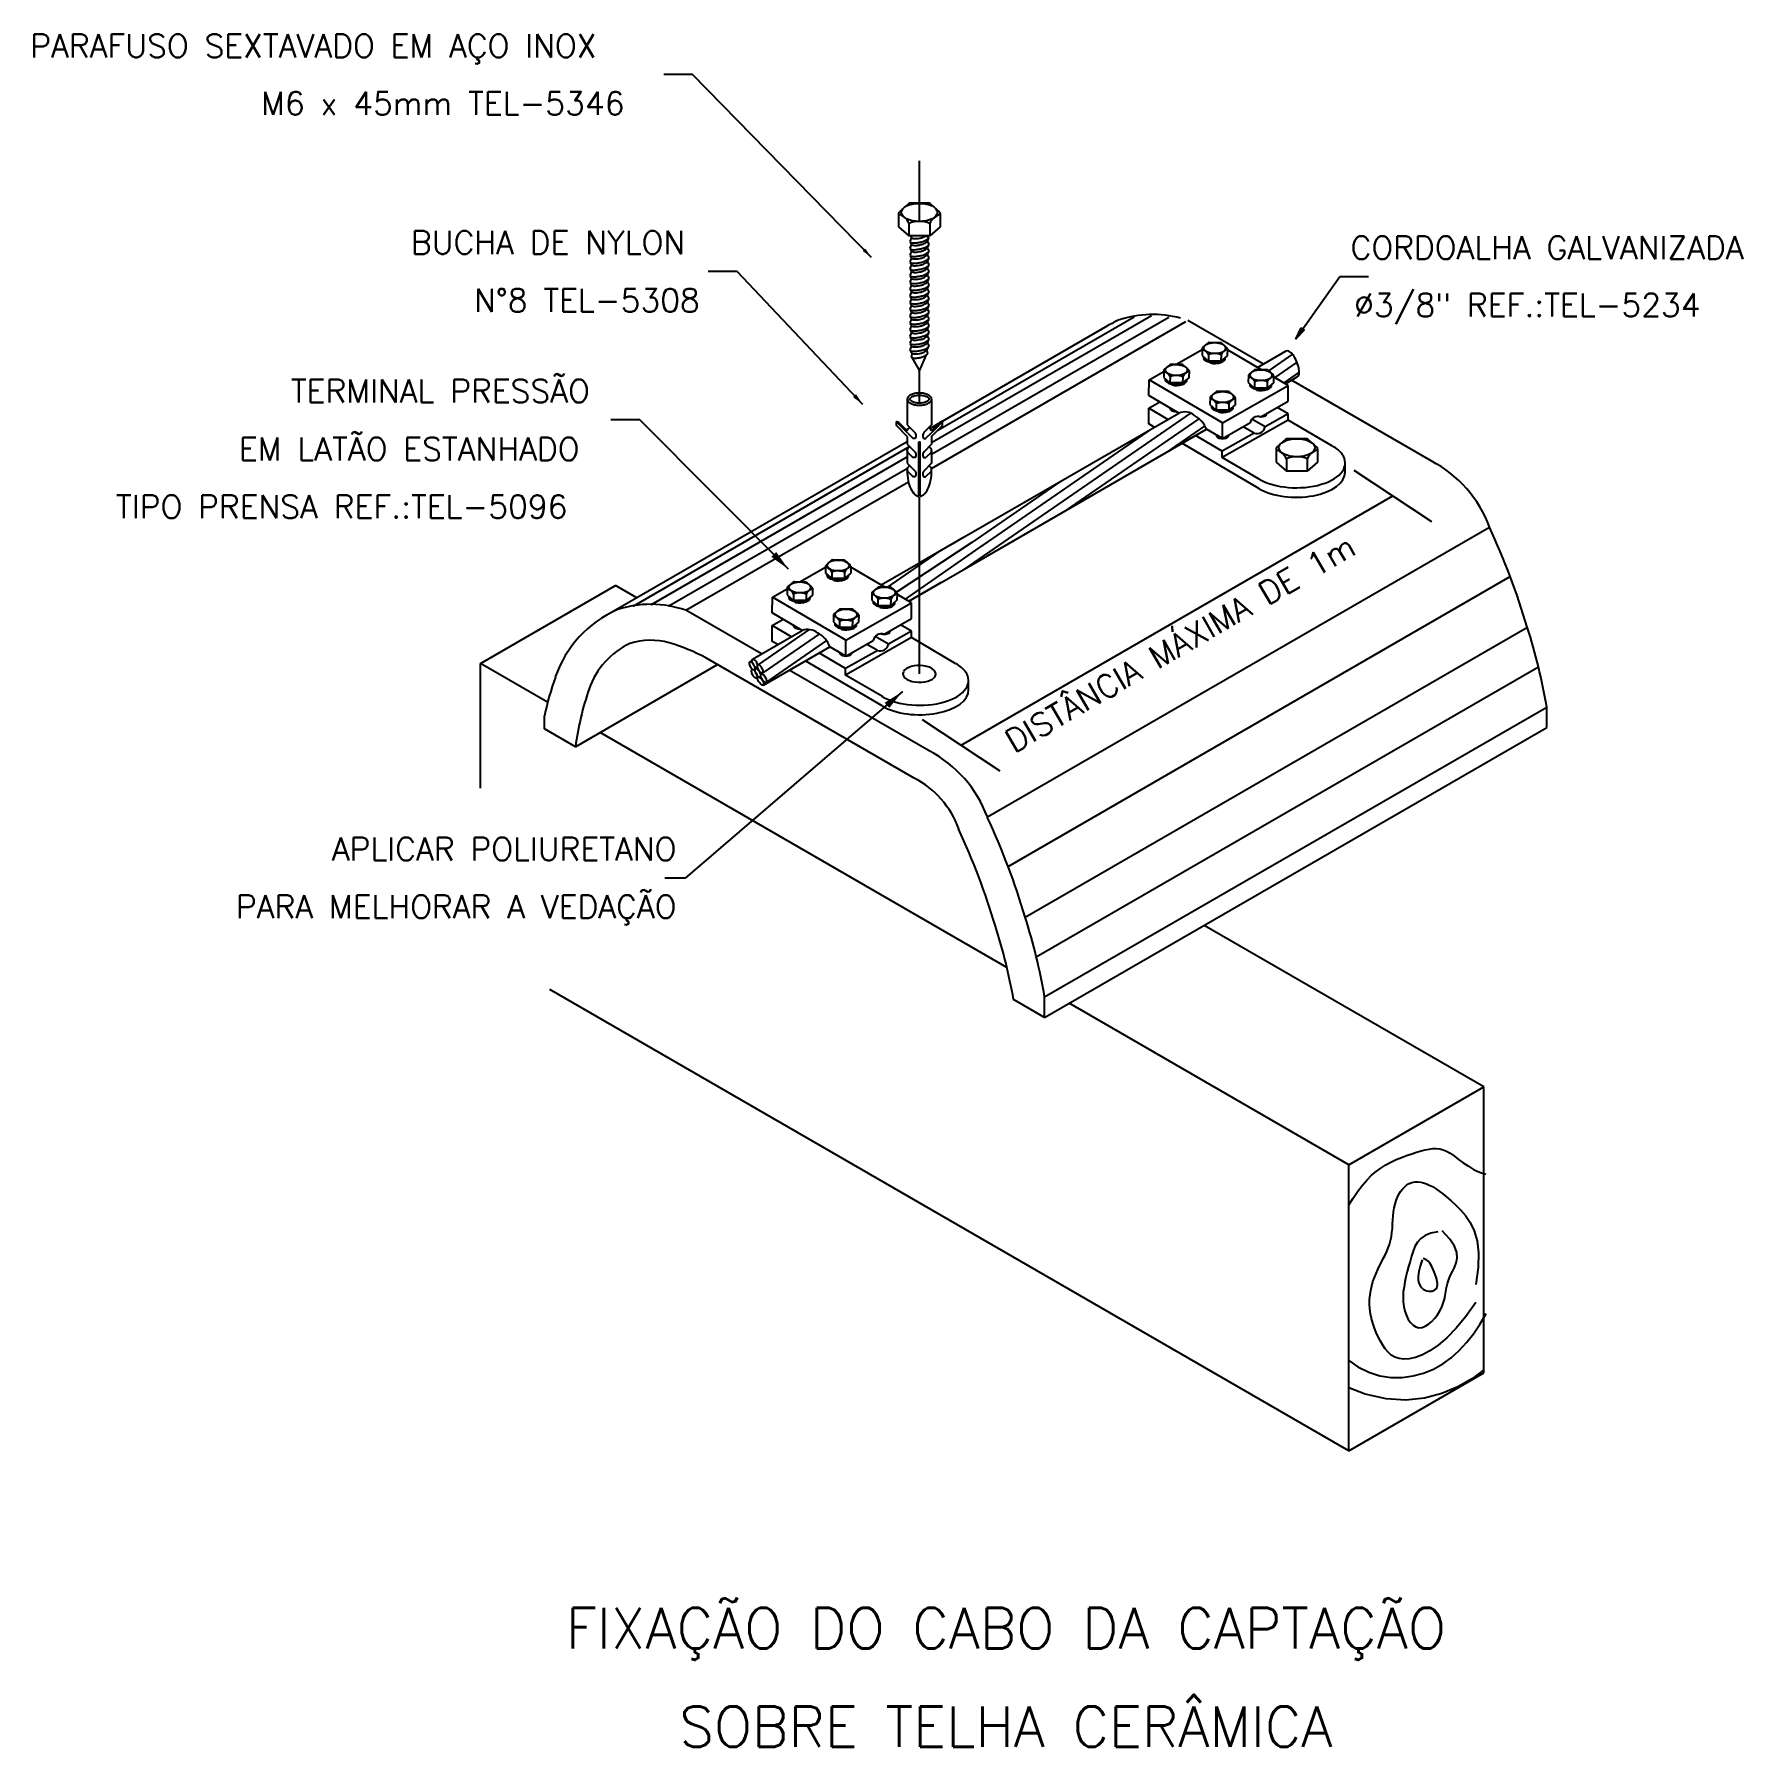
# Model space of a CAD drawing. Header units: millimetres. Extents: x -6398.5 to -6383.7, y -4695 to -4680.2.
import ezdxf
from ezdxf.enums import TextEntityAlignment as Align

# ---------------------------------------------------------------- set-up
doc = ezdxf.new("R2010")
doc.units = ezdxf.units.MM
doc.header["$LTSCALE"] = 10
doc.linetypes.add('DASHDOT', pattern=[1, 0.5, -0.25, 0, -0.25])
doc.layers.add('Termotécnica', color=7, linetype='Continuous')
doc.styles.add('r140', font='romans.shx')
doc.styles.add('r80', font='romans.shx')

msp = doc.modelspace()

# ---------------------------------------------------------------- texts
at = {"layer": 'Termotécnica', "color": 2, "style": 'r80'}
for s, p in [('PARAFUSO SEXTAVADO EM AÇO INOX', (-6398.527, -4680.377)), ('M6 x 45mm TEL-5346', (-6396.528, -4680.875)), ('BUCHA DE NYLON', (-6395.231, -4682.08)), ('CORDOALHA GALVANIZADA', (-6387.096, -4682.124)), ('N%%D8 TEL-5308', (-6394.685, -4682.58)), ('%%C3/8" REF.:TEL-5234', (-6387.066, -4682.621)), ('TERMINAL PRESSÃO', (-6396.271, -4683.365)), ('EM LATÃO ESTANHADO', (-6396.72, -4683.867)), ('TIPO PRENSA REF.:TEL-5096', (-6397.785, -4684.366))]:
    msp.add_text(s, height=0.2, dxfattribs=at).set_placement(p)
msp.add_text('DISTÂNCIA MÁXIMA DE 1m', height=0.2, rotation=30.2354, dxfattribs=at).set_placement((-6390.009, -4686.404))
at = {"layer": 'Termotécnica', "color": 2, "ltscale": 30, "style": 'r80'}
for s, p in [('APLICAR POLIURETANO', (-6392.933, -4687.33)), ('PARA MELHORAR A VEDAÇÃO', (-6392.932, -4687.83))]:
    msp.add_text(s, height=0.2, dxfattribs=at).set_placement(p, align=Align.RIGHT)
at = {"layer": 'Termotécnica', "color": 5, "style": 'r140'}
for s, p in [('FIXAÇÃO DO CABO DA CAPTAÇÃO', (-6390.081, -4694.255)), ('SOBRE TELHA CERÂMICA', (-6390.081, -4695.107))]:
    msp.add_text(s, height=0.35, dxfattribs=at).set_placement(p, align=Align.BOTTOM_CENTER)

# ---------------------------------------------------------------- linework, layer by layer
at = {"layer": 'Termotécnica', "color": 2}
for p, q in [((-6392.793, -4680.526), (-6393.043, -4680.526)), ((-6391.244, -4682.11), (-6392.793, -4680.526)), ((-6391.01, -4681.727), (-6391.01, -4681.844)), ((-6390.925, -4681.645), (-6391.003, -4681.713)), ((-6390.746, -4681.64), (-6390.913, -4681.64)), ((-6390.734, -4681.645), (-6390.656, -4681.713)), ((-6390.65, -4681.727), (-6390.65, -4681.844)), ((-6391.01, -4681.844), (-6390.92, -4681.922)), ((-6390.92, -4681.814), (-6390.92, -4681.922)), ((-6390.74, -4681.814), (-6390.74, -4681.922)), ((-6390.65, -4681.844), (-6390.74, -4681.922)), ((-6390.74, -4681.922), (-6390.92, -4681.922)), ((-6390.897, -4681.937), (-6390.912, -4681.971)), ((-6390.897, -4681.995), (-6390.912, -4682.03)), ((-6390.908, -4681.977), (-6390.897, -4681.995)), ((-6390.908, -4682.035), (-6390.897, -4682.054)), ((-6390.906, -4681.922), (-6390.897, -4681.937)), ((-6390.747, -4681.936), (-6390.772, -4681.922)), ((-6390.75, -4681.945), (-6390.762, -4681.967)), ((-6390.762, -4681.967), (-6390.747, -4681.995)), ((-6390.75, -4682.004), (-6390.762, -4682.025)), ((-6390.762, -4682.025), (-6390.747, -4682.054)), ((-6390.897, -4682.054), (-6390.912, -4682.089)), ((-6390.897, -4682.113), (-6390.912, -4682.147)), ((-6390.897, -4682.171), (-6390.912, -4682.206)), ((-6390.908, -4682.094), (-6390.897, -4682.113)), ((-6390.908, -4682.153), (-6390.897, -4682.171)), ((-6390.75, -4682.062), (-6390.762, -4682.084)), ((-6390.762, -4682.084), (-6390.747, -4682.112)), ((-6390.75, -4682.121), (-6390.762, -4682.143)), ((-6390.762, -4682.143), (-6390.747, -4682.171)), ((-6390.75, -4682.18), (-6390.762, -4682.201)), ((-6392.408, -4682.23), (-6392.658, -4682.23)), ((-6391.318, -4683.383), (-6392.408, -4682.23)), ((-6390.897, -4682.23), (-6390.912, -4682.265)), ((-6390.897, -4682.288), (-6390.912, -4682.323)), ((-6390.908, -4682.211), (-6390.897, -4682.23)), ((-6390.908, -4682.27), (-6390.897, -4682.288)), ((-6390.908, -4682.329), (-6390.897, -4682.347)), ((-6390.762, -4682.201), (-6390.747, -4682.23)), ((-6390.75, -4682.238), (-6390.762, -4682.26)), ((-6390.762, -4682.26), (-6390.747, -4682.288)), ((-6390.75, -4682.297), (-6390.762, -4682.318)), ((-6390.762, -4682.318), (-6390.747, -4682.347)), ((-6387.572, -4682.816), (-6387.191, -4682.273)), ((-6387.191, -4682.273), (-6386.941, -4682.273)), ((-6390.897, -4682.347), (-6390.912, -4682.382)), ((-6390.897, -4682.406), (-6390.912, -4682.44)), ((-6390.897, -4682.464), (-6390.912, -4682.499)), ((-6390.908, -4682.387), (-6390.897, -4682.406)), ((-6390.908, -4682.446), (-6390.897, -4682.464)), ((-6390.75, -4682.355), (-6390.762, -4682.377)), ((-6390.762, -4682.377), (-6390.747, -4682.406)), ((-6390.75, -4682.414), (-6390.762, -4682.436)), ((-6390.762, -4682.436), (-6390.747, -4682.464)), ((-6390.75, -4682.473), (-6390.762, -4682.494)), ((-6390.897, -4682.523), (-6390.912, -4682.558)), ((-6390.897, -4682.582), (-6390.912, -4682.616)), ((-6390.908, -4682.505), (-6390.897, -4682.523)), ((-6390.908, -4682.563), (-6390.897, -4682.582)), ((-6390.908, -4682.622), (-6390.897, -4682.64)), ((-6390.762, -4682.494), (-6390.747, -4682.523)), ((-6390.75, -4682.531), (-6390.762, -4682.553)), ((-6390.762, -4682.553), (-6390.747, -4682.581)), ((-6390.75, -4682.59), (-6390.762, -4682.612)), ((-6390.762, -4682.612), (-6390.747, -4682.64)), ((-6390.897, -4682.64), (-6390.912, -4682.675)), ((-6390.897, -4682.699), (-6390.912, -4682.734)), ((-6390.897, -4682.758), (-6390.912, -4682.792)), ((-6390.908, -4682.68), (-6390.897, -4682.699)), ((-6390.908, -4682.739), (-6390.897, -4682.758)), ((-6390.75, -4682.649), (-6390.762, -4682.67)), ((-6390.762, -4682.67), (-6390.747, -4682.699)), ((-6390.75, -4682.707), (-6390.762, -4682.729)), ((-6390.762, -4682.729), (-6390.747, -4682.757)), ((-6390.75, -4682.766), (-6390.762, -4682.788)), ((-6387.526, -4682.719), (-6387.572, -4682.816)), ((-6387.497, -4682.739), (-6387.572, -4682.816)), ((-6387.526, -4682.719), (-6387.497, -4682.739)), ((-6390.897, -4682.816), (-6390.912, -4682.851)), ((-6390.897, -4682.875), (-6390.912, -4682.91)), ((-6390.909, -4682.914), (-6390.897, -4682.935)), ((-6390.908, -4682.798), (-6390.897, -4682.816)), ((-6390.908, -4682.856), (-6390.897, -4682.875)), ((-6390.766, -4682.915), (-6390.758, -4682.941)), ((-6390.762, -4682.788), (-6390.747, -4682.816)), ((-6390.75, -4682.825), (-6390.762, -4682.846)), ((-6390.762, -4682.846), (-6390.747, -4682.875)), ((-6390.762, -4682.906), (-6390.752, -4682.885)), ((-6388.61, -4683.036), (-6388.382, -4682.907)), ((-6388.382, -4682.898), (-6388.382, -4682.958)), ((-6388.33, -4682.849), (-6388.378, -4682.89)), ((-6388.222, -4682.847), (-6388.323, -4682.846)), ((-6388.215, -4682.849), (-6388.167, -4682.891)), ((-6388.163, -4682.899), (-6388.164, -4682.96)), ((-6387.868, -4683.081), (-6388.163, -4682.908)), ((-6390.895, -4682.939), (-6390.899, -4682.971)), ((-6390.894, -4682.976), (-6390.83, -4683.092)), ((-6390.83, -4683.092), (-6390.767, -4682.953)), ((-6388.662, -4683.038), (-6388.71, -4683.079)), ((-6388.554, -4683.036), (-6388.655, -4683.036)), ((-6388.547, -4683.039), (-6388.499, -4683.081)), ((-6388.382, -4682.958), (-6388.328, -4683.006)), ((-6388.328, -4682.951), (-6388.328, -4683.006)), ((-6388.219, -4683.007), (-6388.328, -4683.006)), ((-6388.314, -4683.015), (-6388.314, -4683.006)), ((-6388.314, -4683.015), (-6388.31, -4683.006)), ((-6388.311, -4683.013), (-6388.308, -4683.006)), ((-6388.311, -4683.023), (-6388.311, -4683.013)), ((-6388.218, -4682.952), (-6388.219, -4683.007)), ((-6388.164, -4682.96), (-6388.219, -4683.007)), ((-6387.821, -4683.081), (-6387.922, -4683.081)), ((-6388.842, -4683.305), (-6388.841, -4683.168)), ((-6388.841, -4683.168), (-6388.714, -4683.096)), ((-6388.206, -4683.541), (-6388.841, -4683.168)), ((-6388.714, -4683.088), (-6388.714, -4683.148)), ((-6388.714, -4683.148), (-6388.66, -4683.196)), ((-6388.659, -4683.141), (-6388.66, -4683.196)), ((-6388.551, -4683.196), (-6388.66, -4683.196)), ((-6388.646, -4683.205), (-6388.642, -4683.196)), ((-6388.646, -4683.205), (-6388.646, -4683.196)), ((-6388.643, -4683.203), (-6388.64, -4683.196)), ((-6388.643, -4683.212), (-6388.643, -4683.203)), ((-6388.55, -4683.142), (-6388.551, -4683.196)), ((-6388.496, -4683.15), (-6388.551, -4683.196)), ((-6388.495, -4683.089), (-6388.496, -4683.15)), ((-6388.206, -4683.541), (-6387.636, -4683.217)), ((-6387.981, -4683.132), (-6387.982, -4683.193)), ((-6387.981, -4683.132), (-6387.982, -4683.193)), ((-6387.982, -4683.193), (-6387.927, -4683.241)), ((-6387.929, -4683.083), (-6387.978, -4683.124)), ((-6387.927, -4683.186), (-6387.927, -4683.241)), ((-6387.818, -4683.187), (-6387.818, -4683.241)), ((-6387.763, -4683.194), (-6387.818, -4683.241)), ((-6387.814, -4683.084), (-6387.767, -4683.126)), ((-6387.814, -4683.084), (-6387.767, -4683.126)), ((-6387.763, -4683.134), (-6387.763, -4683.194)), ((-6387.636, -4683.217), (-6387.763, -4683.143)), ((-6387.637, -4683.353), (-6387.636, -4683.217)), ((-6390.935, -4683.336), (-6390.935, -4683.559)), ((-6390.724, -4683.336), (-6390.724, -4683.559)), ((-6388.843, -4683.414), (-6388.748, -4683.36)), ((-6388.584, -4683.456), (-6388.842, -4683.305)), ((-6388.313, -4683.322), (-6388.314, -4683.383)), ((-6388.261, -4683.273), (-6388.309, -4683.314)), ((-6388.259, -4683.376), (-6388.259, -4683.43)), ((-6388.153, -4683.271), (-6388.254, -4683.27)), ((-6388.15, -4683.376), (-6388.15, -4683.431)), ((-6388.146, -4683.274), (-6388.099, -4683.315)), ((-6388.095, -4683.324), (-6388.095, -4683.384)), ((-6387.818, -4683.241), (-6387.927, -4683.241)), ((-6387.914, -4683.25), (-6387.914, -4683.241)), ((-6387.914, -4683.25), (-6387.909, -4683.241)), ((-6387.911, -4683.248), (-6387.907, -4683.241)), ((-6387.911, -4683.257), (-6387.911, -4683.248)), ((-6387.874, -4683.488), (-6387.637, -4683.353)), ((-6388.844, -4683.55), (-6388.843, -4683.414)), ((-6388.678, -4683.511), (-6388.843, -4683.414)), ((-6388.314, -4683.383), (-6388.259, -4683.43)), ((-6388.15, -4683.431), (-6388.259, -4683.43)), ((-6388.246, -4683.44), (-6388.246, -4683.431)), ((-6388.246, -4683.44), (-6388.241, -4683.431)), ((-6388.243, -4683.438), (-6388.239, -4683.431)), ((-6388.243, -4683.447), (-6388.243, -4683.438)), ((-6387.638, -4683.517), (-6388.207, -4683.841)), ((-6388.095, -4683.384), (-6388.15, -4683.431)), ((-6387.836, -4683.576), (-6387.952, -4683.508)), ((-6387.638, -4683.463), (-6387.836, -4683.576)), ((-6387.821, -4683.464), (-6387.826, -4683.461)), ((-6387.638, -4683.463), (-6387.732, -4683.407)), ((-6387.638, -4683.517), (-6387.638, -4683.463)), ((-6387.252, -4683.743), (-6387.638, -4683.517)), ((-6391.029, -4683.565), (-6391.029, -4683.532)), ((-6390.93, -4683.631), (-6391.029, -4683.532)), ((-6390.935, -4683.659), (-6391.029, -4683.565)), ((-6390.935, -4683.61), (-6391.011, -4683.534)), ((-6390.941, -4683.603), (-6390.926, -4683.594)), ((-6390.935, -4683.559), (-6390.869, -4683.626)), ((-6390.935, -4683.659), (-6390.935, -4683.726)), ((-6390.93, -4683.631), (-6390.886, -4683.675)), ((-6390.724, -4683.559), (-6390.79, -4683.626)), ((-6390.729, -4683.631), (-6390.773, -4683.675)), ((-6390.729, -4683.631), (-6390.63, -4683.532)), ((-6390.724, -4683.61), (-6390.649, -4683.534)), ((-6390.724, -4683.659), (-6390.63, -4683.565)), ((-6390.724, -4683.659), (-6390.724, -4683.726)), ((-6390.63, -4683.565), (-6390.63, -4683.532)), ((-6388.796, -4683.579), (-6388.844, -4683.55)), ((-6388.207, -4683.787), (-6388.439, -4683.651)), ((-6388.206, -4683.677), (-6388.344, -4683.597)), ((-6388.245, -4683.661), (-6388.252, -4683.663)), ((-6387.93, -4683.629), (-6388.207, -4683.787)), ((-6388.206, -4683.677), (-6388.206, -4683.541)), ((-6388.206, -4683.677), (-6387.969, -4683.542)), ((-6388.168, -4683.655), (-6388.159, -4683.663)), ((-6388.162, -4683.664), (-6388.161, -4683.665)), ((-6387.932, -4683.63), (-6388.026, -4683.575)), ((-6390.935, -4683.726), (-6390.867, -4683.794)), ((-6390.935, -4683.781), (-6390.935, -4683.891)), ((-6390.93, -4683.797), (-6390.886, -4683.84)), ((-6390.835, -4684.176), (-6390.835, -4683.705)), ((-6390.835, -4683.705), (-6390.824, -4683.705)), ((-6390.824, -4684.176), (-6390.824, -4683.705)), ((-6390.724, -4683.726), (-6390.792, -4683.794)), ((-6390.729, -4683.797), (-6390.773, -4683.84)), ((-6390.724, -4683.781), (-6390.724, -4683.891)), ((-6387.892, -4684.109), (-6388.553, -4683.721)), ((-6387.892, -4684.109), (-6388.553, -4683.721)), ((-6388.207, -4683.841), (-6388.207, -4683.787)), ((-6387.742, -4683.765), (-6387.742, -4683.882)), ((-6387.657, -4683.683), (-6387.736, -4683.751)), ((-6387.479, -4683.679), (-6387.645, -4683.679)), ((-6387.467, -4683.683), (-6387.388, -4683.751)), ((-6387.382, -4683.765), (-6387.382, -4683.882)), ((-6390.935, -4683.891), (-6390.867, -4683.959)), ((-6390.93, -4683.962), (-6390.886, -4684.005)), ((-6390.724, -4683.891), (-6390.792, -4683.959)), ((-6390.729, -4683.962), (-6390.773, -4684.005)), ((-6387.889, -4684.028), (-6388.207, -4683.841)), ((-6387.742, -4683.882), (-6387.652, -4683.96)), ((-6387.652, -4683.853), (-6387.652, -4683.96)), ((-6387.472, -4683.96), (-6387.652, -4683.96)), ((-6387.472, -4683.853), (-6387.472, -4683.96)), ((-6387.382, -4683.882), (-6387.472, -4683.96)), ((-6387.144, -4683.967), (-6387.144, -4683.9)), ((-6391.87, -4684.919), (-6391.642, -4684.789)), ((-6391.642, -4684.78), (-6391.643, -4684.841)), ((-6391.643, -4684.841), (-6391.588, -4684.888)), ((-6391.59, -4684.731), (-6391.638, -4684.772)), ((-6391.588, -4684.834), (-6391.588, -4684.888)), ((-6391.482, -4684.729), (-6391.583, -4684.728)), ((-6391.479, -4684.834), (-6391.479, -4684.889)), ((-6391.424, -4684.842), (-6391.479, -4684.889)), ((-6391.475, -4684.732), (-6391.428, -4684.773)), ((-6391.424, -4684.782), (-6391.424, -4684.842)), ((-6391.128, -4684.964), (-6391.424, -4684.79)), ((-6392.102, -4685.051), (-6391.974, -4684.978)), ((-6391.974, -4684.97), (-6391.975, -4685.031)), ((-6391.922, -4684.921), (-6391.97, -4684.962)), ((-6391.814, -4684.919), (-6391.915, -4684.918)), ((-6391.807, -4684.921), (-6391.76, -4684.963)), ((-6391.756, -4684.971), (-6391.756, -4685.032)), ((-6391.479, -4684.889), (-6391.588, -4684.888)), ((-6391.575, -4684.898), (-6391.57, -4684.888)), ((-6391.575, -4684.898), (-6391.575, -4684.889)), ((-6391.572, -4684.896), (-6391.568, -4684.889)), ((-6391.572, -4684.905), (-6391.572, -4684.896)), ((-6391.19, -4684.966), (-6391.238, -4685.007)), ((-6391.082, -4684.964), (-6391.183, -4684.963)), ((-6391.075, -4684.966), (-6391.027, -4685.008)), ((-6391.075, -4684.966), (-6391.027, -4685.008)), ((-6390.922, -4685.085), (-6390.637, -4684.92)), ((-6392.103, -4685.187), (-6392.102, -4685.051)), ((-6391.466, -4685.423), (-6392.102, -4685.051)), ((-6391.975, -4685.031), (-6391.92, -4685.078)), ((-6391.92, -4685.023), (-6391.92, -4685.078)), ((-6391.811, -4685.079), (-6391.92, -4685.078)), ((-6391.907, -4685.088), (-6391.907, -4685.078)), ((-6391.907, -4685.088), (-6391.902, -4685.078)), ((-6391.904, -4685.086), (-6391.9, -4685.078)), ((-6391.904, -4685.095), (-6391.904, -4685.086)), ((-6391.811, -4685.024), (-6391.811, -4685.079)), ((-6391.756, -4685.032), (-6391.811, -4685.079)), ((-6391.522, -4685.155), (-6391.57, -4685.196)), ((-6391.414, -4685.153), (-6391.515, -4685.153)), ((-6391.466, -4685.423), (-6390.897, -4685.099)), ((-6391.407, -4685.156), (-6391.359, -4685.198)), ((-6391.242, -4685.015), (-6391.242, -4685.075)), ((-6391.242, -4685.015), (-6391.242, -4685.075)), ((-6391.242, -4685.075), (-6391.188, -4685.123)), ((-6391.188, -4685.068), (-6391.188, -4685.123)), ((-6391.079, -4685.124), (-6391.188, -4685.123)), ((-6391.174, -4685.132), (-6391.17, -4685.123)), ((-6391.174, -4685.132), (-6391.174, -4685.123)), ((-6391.171, -4685.13), (-6391.168, -4685.123)), ((-6391.171, -4685.14), (-6391.171, -4685.13)), ((-6391.078, -4685.069), (-6391.079, -4685.124)), ((-6391.024, -4685.077), (-6391.079, -4685.124)), ((-6391.023, -4685.016), (-6391.024, -4685.077)), ((-6390.897, -4685.099), (-6391.024, -4685.025)), ((-6390.897, -4685.236), (-6390.897, -4685.099)), ((-6392.104, -4685.296), (-6392.009, -4685.242)), ((-6391.938, -4685.393), (-6392.104, -4685.296)), ((-6392.104, -4685.433), (-6392.104, -4685.296)), ((-6391.844, -4685.339), (-6392.103, -4685.187)), ((-6391.574, -4685.205), (-6391.574, -4685.265)), ((-6391.574, -4685.265), (-6391.52, -4685.313)), ((-6391.52, -4685.258), (-6391.52, -4685.313)), ((-6391.41, -4685.259), (-6391.411, -4685.313)), ((-6391.356, -4685.267), (-6391.411, -4685.313)), ((-6391.355, -4685.206), (-6391.356, -4685.267)), ((-6391.135, -4685.371), (-6390.897, -4685.236)), ((-6390.898, -4685.345), (-6390.992, -4685.29)), ((-6392.056, -4685.461), (-6392.104, -4685.433)), ((-6391.411, -4685.313), (-6391.52, -4685.313)), ((-6391.506, -4685.322), (-6391.502, -4685.313)), ((-6391.506, -4685.322), (-6391.506, -4685.313)), ((-6391.503, -4685.32), (-6391.5, -4685.313)), ((-6391.503, -4685.329), (-6391.503, -4685.32)), ((-6390.898, -4685.4), (-6391.468, -4685.724)), ((-6391.467, -4685.56), (-6391.466, -4685.423)), ((-6391.467, -4685.56), (-6391.23, -4685.425)), ((-6391.097, -4685.458), (-6391.212, -4685.39)), ((-6390.898, -4685.345), (-6391.097, -4685.458)), ((-6391.082, -4685.347), (-6391.087, -4685.344)), ((-6390.898, -4685.4), (-6390.898, -4685.345)), ((-6390.513, -4685.626), (-6390.898, -4685.4)), ((-6391.468, -4685.669), (-6391.699, -4685.533)), ((-6391.467, -4685.56), (-6391.605, -4685.479)), ((-6391.506, -4685.544), (-6391.512, -4685.546)), ((-6391.19, -4685.511), (-6391.468, -4685.669)), ((-6391.428, -4685.538), (-6391.42, -4685.545)), ((-6391.423, -4685.546), (-6391.422, -4685.547)), ((-6391.192, -4685.512), (-6391.286, -4685.457)), ((-6391.152, -4685.991), (-6391.814, -4685.603)), ((-6391.152, -4685.991), (-6391.814, -4685.603)), ((-6391.468, -4685.724), (-6391.468, -4685.669)), ((-6391.149, -4685.911), (-6391.468, -4685.724)), ((-6390.405, -4685.85), (-6390.405, -4685.78))]:
    msp.add_line(p, q, dxfattribs=at)
at = {"layer": 'Termotécnica', "color": 1, "linetype": 'DASHDOT'}
for p, q in [((-6390.83, -4681.792), (-6390.83, -4681.273)), ((-6390.83, -4683.368), (-6390.83, -4683.092)), ((-6390.83, -4684.753), (-6390.83, -4684.182)), ((-6390.83, -4685.714), (-6390.83, -4684.744))]:
    msp.add_line(p, q, dxfattribs=at)
at = {"layer": 'Termotécnica', "color": 1, "ltscale": 30}
for p, q in [((-6390.724, -4683.712), (-6388.82, -4682.613)), ((-6390.724, -4683.813), (-6388.669, -4682.626)), ((-6390.669, -4683.605), (-6388.971, -4682.624)), ((-6390.725, -4683.936), (-6388.522, -4682.664)), ((-6387.6, -4682.947), (-6387.807, -4683.09)), ((-6387.564, -4683.02), (-6387.752, -4683.149)), ((-6387.541, -4683.102), (-6387.675, -4683.194)), ((-6388.482, -4683.457), (-6390.443, -4684.808)), ((-6388.409, -4683.505), (-6389.568, -4684.303)), ((-6388.821, -4683.593), (-6390.319, -4684.625)), ((-6388.358, -4683.567), (-6388.694, -4683.798)), ((-6393.301, -4685.124), (-6390.915, -4683.746)), ((-6393.15, -4685.113), (-6390.935, -4683.834)), ((-6392.999, -4685.126), (-6390.932, -4683.933)), ((-6392.852, -4685.164), (-6390.925, -4684.052)), ((-6389.606, -4684.046), (-6390.376, -4684.577)), ((-6390.241, -4686.953), (-6385.894, -4684.443)), ((-6390.663, -4684.657), (-6391.111, -4684.965)), ((-6390.376, -4684.577), (-6391.027, -4685.008)), ((-6390.278, -4684.597), (-6390.954, -4685.066)), ((-6390.062, -4687.381), (-6385.714, -4684.871)), ((-6391.783, -4685.33), (-6392.223, -4685.633)), ((-6391.695, -4685.368), (-6392.186, -4685.706)), ((-6391.633, -4685.425), (-6392.16, -4685.788)), ((-6389.913, -4687.82), (-6385.566, -4685.311)), ((-6389.818, -4688.163), (-6385.471, -4685.653)), ((-6389.746, -4688.51), (-6385.398, -4686.001))]:
    msp.add_line(p, q, dxfattribs=at)
at = {"layer": 'Termotécnica', "color": 3, "ltscale": 30}
for p, q in [((-6390.738, -4683.589), (-6389.197, -4682.699)), ((-6387.85, -4683.033), (-6388.505, -4682.654)), ((-6386.398, -4683.871), (-6387.609, -4683.172)), ((-6393.536, -4685.204), (-6390.935, -4683.703)), ((-6392.197, -4685.542), (-6392.852, -4685.164)), ((-6390.874, -4686.617), (-6392.678, -4685.576)), ((-6393.807, -4686.345), (-6392.576, -4685.634)), ((-6390.745, -4686.381), (-6391.956, -4685.682)), ((-6385.398, -4686.179), (-6385.398, -4686.001)), ((-6394.076, -4686.189), (-6394.076, -4686.077)), ((-6393.807, -4686.345), (-6394.076, -4686.189)), ((-6389.746, -4688.689), (-6385.398, -4686.179)), ((-6389.746, -4688.689), (-6390.015, -4688.534)), ((-6389.746, -4688.689), (-6389.746, -4688.51))]:
    msp.add_line(p, q, dxfattribs=at)
at = {"layer": 'Termotécnica', "color": 2, "ltscale": 30}
for p, q in [((-6387.901, -4683.062), (-6387.653, -4682.919)), ((-6387.661, -4683.202), (-6387.558, -4683.142)), ((-6393.251, -4683.516), (-6393.501, -4683.516)), ((-6391.964, -4684.808), (-6393.251, -4683.516)), ((-6390.437, -4684.526), (-6388.584, -4683.456)), ((-6390.241, -4684.692), (-6388.344, -4683.596)), ((-6390.814, -4684.744), (-6390.437, -4684.526)), ((-6390.922, -4685.085), (-6390.241, -4684.692)), ((-6391.161, -4684.944), (-6390.814, -4684.744)), ((-6394.629, -4685.624), (-6393.46, -4684.949)), ((-6393.277, -4685.055), (-6393.46, -4684.949)), ((-6392.274, -4685.587), (-6391.844, -4685.339)), ((-6392.296, -4685.608), (-6392.278, -4685.598)), ((-6392.18, -4685.811), (-6391.605, -4685.479)), ((-6394.629, -4686.704), (-6394.629, -4685.624)), ((-6394.048, -4685.96), (-6394.629, -4685.624)), ((-6392.257, -4685.682), (-6392.252, -4685.679)), ((-6392.247, -4685.669), (-6392.23, -4685.66)), ((-6392.239, -4685.752), (-6392.232, -4685.747)), ((-6392.222, -4685.742), (-6392.221, -4685.741)), ((-6392.208, -4685.743), (-6392.2, -4685.739)), ((-6392.204, -4685.731), (-6392.202, -4685.73)), ((-6392.198, -4685.714), (-6392.188, -4685.708)), ((-6390.976, -4685.867), (-6392.856, -4687.482)), ((-6390.073, -4688.255), (-6393.594, -4686.222)), ((-6392.856, -4687.482), (-6393.034, -4687.482)), ((-6385.942, -4689.29), (-6388.364, -4687.891)), ((-6387.111, -4692.44), (-6394.028, -4688.446)), ((-6387.111, -4689.965), (-6389.533, -4688.566)), ((-6387.111, -4689.965), (-6385.942, -4689.29)), ((-6385.942, -4691.765), (-6385.942, -4689.29)), ((-6387.111, -4692.44), (-6387.111, -4689.965)), ((-6387.111, -4692.44), (-6385.942, -4691.765))]:
    msp.add_line(p, q, dxfattribs=at)
at = {"layer": 'Termotécnica', "color": 1}
for p, q in [((-6387.068, -4683.951), (-6386.396, -4684.396)), ((-6390.469, -4686.331), (-6386.732, -4684.173)), ((-6390.805, -4686.108), (-6390.133, -4686.553))]:
    msp.add_line(p, q, dxfattribs=at)
for points in [[(-6390.912, -4681.971, 0.24548), (-6390.907, -4681.978, 0.082009), (-6390.884, -4681.983, 0.04047), (-6390.859, -4681.983, 0.029714), (-6390.825, -4681.978, 0.029714), (-6390.791, -4681.968, 0.04047), (-6390.768, -4681.958, 0.082009), (-6390.75, -4681.944, 0.24548), (-6390.747, -4681.936, 0.24548)], [(-6390.912, -4682.03, 0.24548), (-6390.907, -4682.036, 0.082009), (-6390.884, -4682.042, 0.04047), (-6390.859, -4682.041, 0.029714), (-6390.825, -4682.036, 0.029714), (-6390.791, -4682.027, 0.04047), (-6390.768, -4682.017, 0.082009), (-6390.75, -4682.003, 0.24548), (-6390.747, -4681.995, 0.24548)], [(-6390.897, -4681.937, 0.24548), (-6390.893, -4681.942, 0.082009), (-6390.874, -4681.946, 0.04047), (-6390.853, -4681.946, 0.029714), (-6390.825, -4681.942, 0.029714), (-6390.798, -4681.934, 0.04047), (-6390.779, -4681.926, 0.033394), (-6390.772, -4681.922)], [(-6390.897, -4681.995, 0.24548), (-6390.893, -4682, 0.082009), (-6390.874, -4682.005, 0.04047), (-6390.853, -4682.005, 0.029714), (-6390.825, -4682, 0.029714), (-6390.798, -4681.993, 0.04047), (-6390.779, -4681.985, 0.082009), (-6390.764, -4681.973, 0.24548), (-6390.762, -4681.967, 0.24548)], [(-6390.897, -4682.054, 0.24548), (-6390.893, -4682.059, 0.082009), (-6390.874, -4682.063, 0.04047), (-6390.853, -4682.063, 0.029714), (-6390.825, -4682.059, 0.029714), (-6390.798, -4682.051, 0.04047), (-6390.779, -4682.043, 0.082009), (-6390.764, -4682.032, 0.24548), (-6390.762, -4682.025, 0.24548)], [(-6390.912, -4682.089, 0.24548), (-6390.907, -4682.095, 0.082009), (-6390.884, -4682.1, 0.04047), (-6390.859, -4682.1, 0.029714), (-6390.825, -4682.095, 0.029714), (-6390.791, -4682.086, 0.04047), (-6390.768, -4682.076, 0.082009), (-6390.75, -4682.062, 0.24548), (-6390.747, -4682.054, 0.24548)], [(-6390.912, -4682.147, 0.24548), (-6390.907, -4682.154, 0.082009), (-6390.884, -4682.159, 0.04047), (-6390.859, -4682.159, 0.029714), (-6390.825, -4682.154, 0.029714), (-6390.791, -4682.144, 0.04047), (-6390.768, -4682.134, 0.082009), (-6390.75, -4682.12, 0.24548), (-6390.747, -4682.112, 0.24548)], [(-6390.912, -4682.206, 0.24548), (-6390.907, -4682.212, 0.082009), (-6390.884, -4682.218, 0.04047), (-6390.859, -4682.217, 0.029714), (-6390.825, -4682.212, 0.029714), (-6390.791, -4682.203, 0.04047), (-6390.768, -4682.193, 0.082009), (-6390.75, -4682.179, 0.24548), (-6390.747, -4682.171, 0.24548)], [(-6390.897, -4682.113, 0.24548), (-6390.893, -4682.118, 0.082009), (-6390.874, -4682.122, 0.04047), (-6390.853, -4682.122, 0.029714), (-6390.825, -4682.118, 0.029714), (-6390.798, -4682.11, 0.04047), (-6390.779, -4682.102, 0.082009), (-6390.764, -4682.09, 0.24548), (-6390.762, -4682.084, 0.24548)], [(-6390.897, -4682.171, 0.24548), (-6390.893, -4682.176, 0.082009), (-6390.874, -4682.181, 0.04047), (-6390.853, -4682.18, 0.029714), (-6390.825, -4682.176, 0.029714), (-6390.798, -4682.169, 0.04047), (-6390.779, -4682.16, 0.082009), (-6390.764, -4682.149, 0.24548), (-6390.762, -4682.143, 0.24548)], [(-6390.912, -4682.265, 0.24548), (-6390.907, -4682.271, 0.082009), (-6390.884, -4682.276, 0.04047), (-6390.859, -4682.276, 0.029714), (-6390.825, -4682.271, 0.029714), (-6390.791, -4682.262, 0.04047), (-6390.768, -4682.251, 0.082009), (-6390.75, -4682.237, 0.24548), (-6390.747, -4682.23, 0.24548)], [(-6390.912, -4682.323, 0.24548), (-6390.907, -4682.329, 0.082009), (-6390.884, -4682.335, 0.04047), (-6390.859, -4682.335, 0.029714), (-6390.825, -4682.329, 0.029714), (-6390.791, -4682.32, 0.04047), (-6390.768, -4682.31, 0.082009), (-6390.75, -4682.296, 0.24548), (-6390.747, -4682.288, 0.24548)], [(-6390.897, -4682.23, 0.24548), (-6390.893, -4682.235, 0.082009), (-6390.874, -4682.239, 0.04047), (-6390.853, -4682.239, 0.029714), (-6390.825, -4682.235, 0.029714), (-6390.798, -4682.227, 0.04047), (-6390.779, -4682.219, 0.082009), (-6390.764, -4682.208, 0.24548), (-6390.762, -4682.201, 0.24548)], [(-6390.897, -4682.288, 0.24548), (-6390.893, -4682.294, 0.082009), (-6390.874, -4682.298, 0.04047), (-6390.853, -4682.298, 0.029714), (-6390.825, -4682.294, 0.029714), (-6390.798, -4682.286, 0.04047), (-6390.779, -4682.278, 0.082009), (-6390.764, -4682.266, 0.24548), (-6390.762, -4682.26, 0.24548)], [(-6390.897, -4682.347, 0.24548), (-6390.893, -4682.352, 0.082009), (-6390.874, -4682.357, 0.04047), (-6390.853, -4682.356, 0.029714), (-6390.825, -4682.352, 0.029714), (-6390.798, -4682.345, 0.04047), (-6390.779, -4682.336, 0.082009), (-6390.764, -4682.325, 0.24548), (-6390.762, -4682.318, 0.24548)], [(-6390.912, -4682.382, 0.24548), (-6390.907, -4682.388, 0.082009), (-6390.884, -4682.393, 0.04047), (-6390.859, -4682.393, 0.029714), (-6390.825, -4682.388, 0.029714), (-6390.791, -4682.379, 0.04047), (-6390.768, -4682.369, 0.082009), (-6390.75, -4682.355, 0.24548), (-6390.747, -4682.347, 0.24548)], [(-6390.912, -4682.44, 0.24548), (-6390.907, -4682.447, 0.082009), (-6390.884, -4682.452, 0.04047), (-6390.859, -4682.452, 0.029714), (-6390.825, -4682.447, 0.029714), (-6390.791, -4682.438, 0.04047), (-6390.768, -4682.427, 0.082009), (-6390.75, -4682.413, 0.24548), (-6390.747, -4682.406, 0.24548)], [(-6390.912, -4682.499, 0.24548), (-6390.907, -4682.505, 0.082009), (-6390.884, -4682.511, 0.04047), (-6390.859, -4682.511, 0.029714), (-6390.825, -4682.505, 0.029714), (-6390.791, -4682.496, 0.04047), (-6390.768, -4682.486, 0.082009), (-6390.75, -4682.472, 0.24548), (-6390.747, -4682.464, 0.24548)], [(-6390.897, -4682.406, 0.24548), (-6390.893, -4682.411, 0.082009), (-6390.874, -4682.415, 0.04047), (-6390.853, -4682.415, 0.029714), (-6390.825, -4682.411, 0.029714), (-6390.798, -4682.403, 0.04047), (-6390.779, -4682.395, 0.082009), (-6390.764, -4682.383, 0.24548), (-6390.762, -4682.377, 0.24548)], [(-6390.897, -4682.464, 0.24548), (-6390.893, -4682.469, 0.082009), (-6390.874, -4682.474, 0.04047), (-6390.853, -4682.474, 0.029714), (-6390.825, -4682.469, 0.029714), (-6390.798, -4682.462, 0.04047), (-6390.779, -4682.454, 0.082009), (-6390.764, -4682.442, 0.24548), (-6390.762, -4682.436, 0.24548)], [(-6390.912, -4682.558, 0.24548), (-6390.907, -4682.564, 0.082009), (-6390.884, -4682.569, 0.04047), (-6390.859, -4682.569, 0.029714), (-6390.825, -4682.564, 0.029714), (-6390.791, -4682.555, 0.04047), (-6390.768, -4682.545, 0.082009), (-6390.75, -4682.531, 0.24548), (-6390.747, -4682.523, 0.24548)], [(-6390.912, -4682.616, 0.24548), (-6390.907, -4682.623, 0.082009), (-6390.884, -4682.628, 0.04047), (-6390.859, -4682.628, 0.029714), (-6390.825, -4682.623, 0.029714), (-6390.791, -4682.613, 0.04047), (-6390.768, -4682.603, 0.082009), (-6390.75, -4682.589, 0.24548), (-6390.747, -4682.581, 0.24548)], [(-6390.897, -4682.523, 0.24548), (-6390.893, -4682.528, 0.082009), (-6390.874, -4682.533, 0.04047), (-6390.853, -4682.532, 0.029714), (-6390.825, -4682.528, 0.029714), (-6390.798, -4682.521, 0.04047), (-6390.779, -4682.512, 0.082009), (-6390.764, -4682.501, 0.24548), (-6390.762, -4682.494, 0.24548)], [(-6390.897, -4682.582, 0.24548), (-6390.893, -4682.587, 0.082009), (-6390.874, -4682.591, 0.04047), (-6390.853, -4682.591, 0.029714), (-6390.825, -4682.587, 0.029714), (-6390.798, -4682.579, 0.04047), (-6390.779, -4682.571, 0.082009), (-6390.764, -4682.559, 0.24548), (-6390.762, -4682.553, 0.24548)], [(-6390.897, -4682.64, 0.24548), (-6390.893, -4682.645, 0.082009), (-6390.874, -4682.65, 0.04047), (-6390.853, -4682.65, 0.029714), (-6390.825, -4682.645, 0.029714), (-6390.798, -4682.638, 0.04047), (-6390.779, -4682.63, 0.082009), (-6390.764, -4682.618, 0.24548), (-6390.762, -4682.612, 0.24548)], [(-6390.912, -4682.675, 0.24548), (-6390.907, -4682.681, 0.082009), (-6390.884, -4682.687, 0.04047), (-6390.859, -4682.686, 0.029714), (-6390.825, -4682.681, 0.029714), (-6390.791, -4682.672, 0.04047), (-6390.768, -4682.662, 0.082009), (-6390.75, -4682.648, 0.24548), (-6390.747, -4682.64, 0.24548)], [(-6390.912, -4682.734, 0.24548), (-6390.907, -4682.74, 0.082009), (-6390.884, -4682.745, 0.04047), (-6390.859, -4682.745, 0.029714), (-6390.825, -4682.74, 0.029714), (-6390.791, -4682.731, 0.04047), (-6390.768, -4682.721, 0.082009), (-6390.75, -4682.707, 0.24548), (-6390.747, -4682.699, 0.24548)], [(-6390.912, -4682.792, 0.24548), (-6390.907, -4682.799, 0.082009), (-6390.884, -4682.804, 0.04047), (-6390.859, -4682.804, 0.029714), (-6390.825, -4682.799, 0.029714), (-6390.791, -4682.789, 0.04047), (-6390.768, -4682.779, 0.082009), (-6390.75, -4682.765, 0.24548), (-6390.747, -4682.757, 0.24548)], [(-6390.897, -4682.699, 0.24548), (-6390.893, -4682.704, 0.082009), (-6390.874, -4682.708, 0.04047), (-6390.853, -4682.708, 0.029714), (-6390.825, -4682.704, 0.029714), (-6390.798, -4682.696, 0.04047), (-6390.779, -4682.688, 0.082009), (-6390.764, -4682.677, 0.24548), (-6390.762, -4682.67, 0.24548)], [(-6390.897, -4682.758, 0.24548), (-6390.893, -4682.763, 0.082009), (-6390.874, -4682.767, 0.04047), (-6390.853, -4682.767, 0.029714), (-6390.825, -4682.763, 0.029714), (-6390.798, -4682.755, 0.04047), (-6390.779, -4682.747, 0.082009), (-6390.764, -4682.735, 0.24548), (-6390.762, -4682.729, 0.24548)], [(-6390.912, -4682.851, 0.24548), (-6390.907, -4682.857, 0.082009), (-6390.884, -4682.863, 0.04047), (-6390.859, -4682.862, 0.029714), (-6390.825, -4682.857, 0.029714), (-6390.791, -4682.848, 0.04047), (-6390.768, -4682.838, 0.082009), (-6390.75, -4682.824, 0.24548), (-6390.747, -4682.816, 0.24548)], [(-6390.912, -4682.91, 0.24548), (-6390.907, -4682.916, 0.082009), (-6390.884, -4682.921, 0.04047), (-6390.859, -4682.921, 0.029714), (-6390.825, -4682.916, 0.029714), (-6390.791, -4682.907, 0.04047), (-6390.768, -4682.897, 0.082009), (-6390.75, -4682.882, 0.24548), (-6390.747, -4682.875, 0.24548)], [(-6390.897, -4682.816, 0.24548), (-6390.893, -4682.821, 0.082009), (-6390.874, -4682.826, 0.04047), (-6390.853, -4682.825, 0.029714), (-6390.825, -4682.821, 0.029714), (-6390.798, -4682.814, 0.04047), (-6390.779, -4682.805, 0.082009), (-6390.764, -4682.794, 0.24548), (-6390.762, -4682.788, 0.24548)], [(-6390.897, -4682.875, 0.24548), (-6390.893, -4682.88, 0.082009), (-6390.874, -4682.884, 0.04047), (-6390.853, -4682.884, 0.029714), (-6390.825, -4682.88, 0.029714), (-6390.798, -4682.872, 0.04047), (-6390.779, -4682.864, 0.082009), (-6390.764, -4682.853, 0.24548), (-6390.762, -4682.846, 0.24548)], [(-6390.897, -4682.935, 0.24548), (-6390.893, -4682.94, 0.082009), (-6390.874, -4682.945, 0.04047), (-6390.853, -4682.944, 0.029714), (-6390.825, -4682.94, 0.029714), (-6390.798, -4682.933, 0.04047), (-6390.779, -4682.924, 0.082009), (-6390.764, -4682.913, 0.24548), (-6390.762, -4682.906, 0.24548)], [(-6390.899, -4682.971, 0.24548), (-6390.895, -4682.976, 0.082009), (-6390.876, -4682.981, 0.04047), (-6390.854, -4682.98, 0.029714), (-6390.825, -4682.976, 0.029714), (-6390.796, -4682.968, 0.04047), (-6390.776, -4682.959, 0.082009), (-6390.76, -4682.947, 0.24548), (-6390.758, -4682.941, 0.24548)]]:
    msp.add_lwpolyline(points, format="xyb", dxfattribs=at)
at = {"layer": 'Termotécnica', "color": 2}
for points in [[(-6390.724, -4683.336, 0.174705), (-6390.73, -4683.318, 0.104203), (-6390.755, -4683.298, 0.064948), (-6390.787, -4683.287, 0.051099), (-6390.83, -4683.283, 0.051099), (-6390.872, -4683.287, 0.064948), (-6390.904, -4683.298, 0.104203), (-6390.929, -4683.318, 0.174705), (-6390.935, -4683.336, 0.174705), (-6390.929, -4683.354, 0.104203), (-6390.904, -4683.373, 0.064948), (-6390.872, -4683.384, 0.051099), (-6390.83, -4683.389, 0.051099), (-6390.787, -4683.384, 0.064948), (-6390.755, -4683.373, 0.104203), (-6390.73, -4683.354, 0.174705)], [(-6390.745, -4683.336, 0.174705), (-6390.746, -4683.331, 0.104203), (-6390.764, -4683.317, 0.064948), (-6390.791, -4683.308, 0.051099), (-6390.83, -4683.304, 0.051099), (-6390.868, -4683.308, 0.064948), (-6390.895, -4683.317, 0.104203), (-6390.913, -4683.331, 0.174705), (-6390.914, -4683.336, 0.174705), (-6390.913, -4683.34, 0.104203), (-6390.895, -4683.354, 0.064948), (-6390.868, -4683.364, 0.051099), (-6390.83, -4683.368, 0.051099), (-6390.791, -4683.364, 0.064948), (-6390.764, -4683.354, 0.104203), (-6390.746, -4683.34, 0.174705)]]:
    msp.add_lwpolyline(points, format="xyb", close=True, dxfattribs=at)
for points in [[(-6391.029, -4683.532), (-6391.025, -4683.53), (-6391.017, -4683.531), (-6391.011, -4683.534)], [(-6390.869, -4683.626), (-6390.867, -4683.628), (-6390.866, -4683.63), (-6390.865, -4683.632), (-6390.864, -4683.633), (-6390.864, -4683.634), (-6390.863, -4683.636), (-6390.862, -4683.637), (-6390.862, -4683.638), (-6390.862, -4683.639), (-6390.861, -4683.64), (-6390.861, -4683.641), (-6390.861, -4683.642), (-6390.86, -4683.642), (-6390.86, -4683.643), (-6390.86, -4683.644), (-6390.86, -4683.645), (-6390.86, -4683.646), (-6390.86, -4683.646), (-6390.859, -4683.647), (-6390.859, -4683.648), (-6390.859, -4683.649), (-6390.859, -4683.65), (-6390.859, -4683.651), (-6390.859, -4683.652), (-6390.859, -4683.653), (-6390.859, -4683.654), (-6390.859, -4683.655), (-6390.86, -4683.656), (-6390.86, -4683.657), (-6390.86, -4683.658), (-6390.86, -4683.659), (-6390.86, -4683.66), (-6390.86, -4683.661), (-6390.86, -4683.662), (-6390.861, -4683.663), (-6390.861, -4683.664), (-6390.861, -4683.665), (-6390.861, -4683.666), (-6390.861, -4683.667), (-6390.862, -4683.667), (-6390.862, -4683.668), (-6390.862, -4683.669), (-6390.862, -4683.67), (-6390.863, -4683.67), (-6390.863, -4683.671), (-6390.863, -4683.672), (-6390.864, -4683.672), (-6390.864, -4683.673), (-6390.865, -4683.673), (-6390.865, -4683.674), (-6390.866, -4683.674), (-6390.866, -4683.675), (-6390.867, -4683.675), (-6390.867, -4683.675), (-6390.868, -4683.676), (-6390.868, -4683.676), (-6390.869, -4683.676), (-6390.869, -4683.676), (-6390.87, -4683.677), (-6390.87, -4683.677), (-6390.871, -4683.677), (-6390.872, -4683.677), (-6390.873, -4683.677), (-6390.874, -4683.677), (-6390.875, -4683.677), (-6390.876, -4683.677), (-6390.877, -4683.677), (-6390.878, -4683.677), (-6390.88, -4683.677), (-6390.882, -4683.676), (-6390.884, -4683.676), (-6390.886, -4683.675)], [(-6390.79, -4683.626), (-6390.792, -4683.628), (-6390.793, -4683.63), (-6390.794, -4683.632), (-6390.795, -4683.633), (-6390.795, -4683.634), (-6390.796, -4683.636), (-6390.797, -4683.637), (-6390.797, -4683.638), (-6390.798, -4683.639), (-6390.798, -4683.64), (-6390.798, -4683.641), (-6390.798, -4683.642), (-6390.799, -4683.642), (-6390.799, -4683.643), (-6390.799, -4683.644), (-6390.799, -4683.645), (-6390.799, -4683.646), (-6390.8, -4683.646), (-6390.8, -4683.647), (-6390.8, -4683.648), (-6390.8, -4683.649), (-6390.8, -4683.65), (-6390.8, -4683.651), (-6390.8, -4683.652), (-6390.8, -4683.653), (-6390.8, -4683.654), (-6390.8, -4683.655), (-6390.8, -4683.656), (-6390.799, -4683.657), (-6390.799, -4683.658), (-6390.799, -4683.659), (-6390.799, -4683.66), (-6390.799, -4683.661), (-6390.799, -4683.662), (-6390.799, -4683.663), (-6390.798, -4683.664), (-6390.798, -4683.665), (-6390.798, -4683.666), (-6390.798, -4683.667), (-6390.798, -4683.667), (-6390.797, -4683.668), (-6390.797, -4683.669), (-6390.797, -4683.67), (-6390.796, -4683.67), (-6390.796, -4683.671), (-6390.796, -4683.672), (-6390.795, -4683.672), (-6390.795, -4683.673), (-6390.794, -4683.673), (-6390.794, -4683.674), (-6390.793, -4683.674), (-6390.793, -4683.675), (-6390.792, -4683.675), (-6390.792, -4683.675), (-6390.791, -4683.676), (-6390.791, -4683.676), (-6390.79, -4683.676), (-6390.79, -4683.676), (-6390.789, -4683.677), (-6390.789, -4683.677), (-6390.788, -4683.677), (-6390.787, -4683.677), (-6390.786, -4683.677), (-6390.786, -4683.677), (-6390.785, -4683.677), (-6390.783, -4683.677), (-6390.782, -4683.677), (-6390.781, -4683.677), (-6390.779, -4683.677), (-6390.777, -4683.676), (-6390.775, -4683.676), (-6390.773, -4683.675)], [(-6390.63, -4683.532), (-6390.634, -4683.53), (-6390.642, -4683.531), (-6390.649, -4683.534)], [(-6390.869, -4683.791), (-6390.867, -4683.793), (-6390.866, -4683.795), (-6390.865, -4683.797), (-6390.864, -4683.798), (-6390.864, -4683.8), (-6390.863, -4683.801), (-6390.862, -4683.802), (-6390.862, -4683.803), (-6390.862, -4683.804), (-6390.861, -4683.805), (-6390.861, -4683.806), (-6390.861, -4683.807), (-6390.86, -4683.808), (-6390.86, -4683.808), (-6390.86, -4683.809), (-6390.86, -4683.81), (-6390.86, -4683.811), (-6390.86, -4683.812), (-6390.859, -4683.813), (-6390.859, -4683.814), (-6390.859, -4683.814), (-6390.859, -4683.815), (-6390.859, -4683.816), (-6390.859, -4683.817), (-6390.859, -4683.818), (-6390.859, -4683.819), (-6390.859, -4683.82), (-6390.86, -4683.821), (-6390.86, -4683.822), (-6390.86, -4683.823), (-6390.86, -4683.824), (-6390.86, -4683.825), (-6390.86, -4683.826), (-6390.86, -4683.827), (-6390.861, -4683.828), (-6390.861, -4683.829), (-6390.861, -4683.83), (-6390.861, -4683.831), (-6390.861, -4683.832), (-6390.862, -4683.833), (-6390.862, -4683.833), (-6390.862, -4683.834), (-6390.862, -4683.835), (-6390.863, -4683.836), (-6390.863, -4683.836), (-6390.863, -4683.837), (-6390.864, -4683.838), (-6390.864, -4683.838), (-6390.865, -4683.839), (-6390.865, -4683.839), (-6390.866, -4683.84), (-6390.866, -4683.84), (-6390.867, -4683.84), (-6390.867, -4683.841), (-6390.868, -4683.841), (-6390.868, -4683.841), (-6390.869, -4683.841), (-6390.869, -4683.842), (-6390.87, -4683.842), (-6390.87, -4683.842), (-6390.871, -4683.842), (-6390.872, -4683.842), (-6390.873, -4683.842), (-6390.874, -4683.842), (-6390.875, -4683.842), (-6390.876, -4683.842), (-6390.877, -4683.842), (-6390.878, -4683.842), (-6390.88, -4683.842), (-6390.882, -4683.842), (-6390.884, -4683.841), (-6390.886, -4683.84)], [(-6390.79, -4683.791), (-6390.792, -4683.793), (-6390.793, -4683.795), (-6390.794, -4683.797), (-6390.795, -4683.798), (-6390.795, -4683.8), (-6390.796, -4683.801), (-6390.797, -4683.802), (-6390.797, -4683.803), (-6390.798, -4683.804), (-6390.798, -4683.805), (-6390.798, -4683.806), (-6390.798, -4683.807), (-6390.799, -4683.808), (-6390.799, -4683.808), (-6390.799, -4683.809), (-6390.799, -4683.81), (-6390.799, -4683.811), (-6390.8, -4683.812), (-6390.8, -4683.813), (-6390.8, -4683.814), (-6390.8, -4683.814), (-6390.8, -4683.815), (-6390.8, -4683.816), (-6390.8, -4683.817), (-6390.8, -4683.818), (-6390.8, -4683.819), (-6390.8, -4683.82), (-6390.8, -4683.821), (-6390.799, -4683.822), (-6390.799, -4683.823), (-6390.799, -4683.824), (-6390.799, -4683.825), (-6390.799, -4683.826), (-6390.799, -4683.827), (-6390.799, -4683.828), (-6390.798, -4683.829), (-6390.798, -4683.83), (-6390.798, -4683.831), (-6390.798, -4683.832), (-6390.798, -4683.833), (-6390.797, -4683.833), (-6390.797, -4683.834), (-6390.797, -4683.835), (-6390.796, -4683.836), (-6390.796, -4683.836), (-6390.796, -4683.837), (-6390.795, -4683.838), (-6390.795, -4683.838), (-6390.794, -4683.839), (-6390.794, -4683.839), (-6390.793, -4683.84), (-6390.793, -4683.84), (-6390.792, -4683.84), (-6390.792, -4683.841), (-6390.791, -4683.841), (-6390.791, -4683.841), (-6390.79, -4683.841), (-6390.79, -4683.842), (-6390.789, -4683.842), (-6390.789, -4683.842), (-6390.788, -4683.842), (-6390.787, -4683.842), (-6390.786, -4683.842), (-6390.786, -4683.842), (-6390.785, -4683.842), (-6390.783, -4683.842), (-6390.782, -4683.842), (-6390.781, -4683.842), (-6390.779, -4683.842), (-6390.777, -4683.842), (-6390.775, -4683.841), (-6390.773, -4683.84)], [(-6390.869, -4683.956), (-6390.867, -4683.958), (-6390.866, -4683.96), (-6390.865, -4683.962), (-6390.864, -4683.964), (-6390.864, -4683.965), (-6390.863, -4683.966), (-6390.862, -4683.967), (-6390.862, -4683.968), (-6390.862, -4683.969), (-6390.861, -4683.97), (-6390.861, -4683.971), (-6390.861, -4683.972), (-6390.86, -4683.973), (-6390.86, -4683.974), (-6390.86, -4683.974), (-6390.86, -4683.975), (-6390.86, -4683.976), (-6390.86, -4683.977), (-6390.859, -4683.978), (-6390.859, -4683.979), (-6390.859, -4683.98), (-6390.859, -4683.981), (-6390.859, -4683.982), (-6390.859, -4683.983), (-6390.859, -4683.984), (-6390.859, -4683.985), (-6390.859, -4683.986), (-6390.86, -4683.987), (-6390.86, -4683.988), (-6390.86, -4683.989), (-6390.86, -4683.99), (-6390.86, -4683.991), (-6390.86, -4683.992), (-6390.86, -4683.993), (-6390.861, -4683.993), (-6390.861, -4683.994), (-6390.861, -4683.995), (-6390.861, -4683.996), (-6390.861, -4683.997), (-6390.862, -4683.998), (-6390.862, -4683.999), (-6390.862, -4683.999), (-6390.862, -4684), (-6390.863, -4684.001), (-6390.863, -4684.002), (-6390.863, -4684.002), (-6390.864, -4684.003), (-6390.864, -4684.003), (-6390.865, -4684.004), (-6390.865, -4684.004), (-6390.866, -4684.005), (-6390.866, -4684.005), (-6390.867, -4684.006), (-6390.867, -4684.006), (-6390.868, -4684.006), (-6390.868, -4684.006), (-6390.869, -4684.007), (-6390.869, -4684.007), (-6390.87, -4684.007), (-6390.87, -4684.007), (-6390.871, -4684.007), (-6390.872, -4684.007), (-6390.873, -4684.007), (-6390.874, -4684.008), (-6390.875, -4684.008), (-6390.876, -4684.008), (-6390.877, -4684.008), (-6390.878, -4684.007), (-6390.88, -4684.007), (-6390.882, -4684.007), (-6390.884, -4684.006), (-6390.886, -4684.005)], [(-6390.79, -4683.956), (-6390.792, -4683.958), (-6390.793, -4683.96), (-6390.794, -4683.962), (-6390.795, -4683.964), (-6390.795, -4683.965), (-6390.796, -4683.966), (-6390.797, -4683.967), (-6390.797, -4683.968), (-6390.798, -4683.969), (-6390.798, -4683.97), (-6390.798, -4683.971), (-6390.798, -4683.972), (-6390.799, -4683.973), (-6390.799, -4683.974), (-6390.799, -4683.974), (-6390.799, -4683.975), (-6390.799, -4683.976), (-6390.8, -4683.977), (-6390.8, -4683.978), (-6390.8, -4683.979), (-6390.8, -4683.98), (-6390.8, -4683.981), (-6390.8, -4683.982), (-6390.8, -4683.983), (-6390.8, -4683.984), (-6390.8, -4683.985), (-6390.8, -4683.986), (-6390.8, -4683.987), (-6390.799, -4683.988), (-6390.799, -4683.989), (-6390.799, -4683.99), (-6390.799, -4683.991), (-6390.799, -4683.992), (-6390.799, -4683.993), (-6390.799, -4683.993), (-6390.798, -4683.994), (-6390.798, -4683.995), (-6390.798, -4683.996), (-6390.798, -4683.997), (-6390.798, -4683.998), (-6390.797, -4683.999), (-6390.797, -4683.999), (-6390.797, -4684), (-6390.796, -4684.001), (-6390.796, -4684.002), (-6390.796, -4684.002), (-6390.795, -4684.003), (-6390.795, -4684.003), (-6390.794, -4684.004), (-6390.794, -4684.004), (-6390.793, -4684.005), (-6390.793, -4684.005), (-6390.792, -4684.006), (-6390.792, -4684.006), (-6390.791, -4684.006), (-6390.791, -4684.006), (-6390.79, -4684.007), (-6390.79, -4684.007), (-6390.789, -4684.007), (-6390.789, -4684.007), (-6390.788, -4684.007), (-6390.787, -4684.007), (-6390.786, -4684.007), (-6390.786, -4684.008), (-6390.785, -4684.008), (-6390.783, -4684.008), (-6390.782, -4684.008), (-6390.781, -4684.007), (-6390.779, -4684.007), (-6390.777, -4684.007), (-6390.775, -4684.006), (-6390.773, -4684.005)]]:
    msp.add_lwpolyline(points, dxfattribs=at)
for points in [[(-6390.935, -4683.61, -0.122515), (-6390.929, -4683.597, -0.074458), (-6390.912, -4683.582, -0.064948)], [(-6390.724, -4683.61, 0.122515), (-6390.73, -4683.597, 0.074458), (-6390.747, -4683.582, 0.064948)], [(-6390.935, -4683.781, -0.174705), (-6390.929, -4683.763, -0.074458), (-6390.912, -4683.748, -0.064948)], [(-6390.929, -4683.799, -0.174705), (-6390.935, -4683.781, -0.174705)], [(-6390.93, -4683.797, -0.021127), (-6390.931, -4683.795, -0.170198)], [(-6390.724, -4683.781, 0.174705), (-6390.73, -4683.763, 0.074458), (-6390.747, -4683.748, 0.064948)], [(-6390.73, -4683.799, 0.174705), (-6390.724, -4683.781, 0.174705)], [(-6390.729, -4683.797, 0.021127), (-6390.728, -4683.795, 0.170198)], [(-6390.935, -4683.946, -0.174705), (-6390.929, -4683.928, -0.074458), (-6390.912, -4683.913, -0.064948)], [(-6390.935, -4683.943, 0.005298), (-6390.935, -4683.953, 0.048405), (-6390.927, -4684.043, 0.062165), (-6390.904, -4684.111, 0.102796), (-6390.865, -4684.163, 0.153617), (-6390.835, -4684.176, 0.181773)], [(-6390.931, -4683.961, -0.138405), (-6390.935, -4683.946, -0.174705)], [(-6390.93, -4683.962, -0.021127), (-6390.931, -4683.961, -0.170198)], [(-6390.824, -4684.176, 0.153617), (-6390.794, -4684.163, 0.102796), (-6390.755, -4684.111, 0.062165), (-6390.732, -4684.043, 0.048405), (-6390.724, -4683.953, 0.005298), (-6390.724, -4683.943, 0.062165)], [(-6390.724, -4683.946, 0.174705), (-6390.73, -4683.928, 0.074458), (-6390.747, -4683.913, 0.064948)], [(-6390.73, -4683.964, 0.174705), (-6390.724, -4683.946, 0.174705)], [(-6390.729, -4683.962, 0.021127), (-6390.728, -4683.961, 0.170198)]]:
    msp.add_lwpolyline(points, format="xyb", dxfattribs=at)
at = {"layer": 'Termotécnica', "color": 2, "ltscale": 30}
for points in [[(-6392.234, -4685.66, -0.207457), (-6392.24, -4685.661, -0.095933), (-6392.25, -4685.655, -0.052726), (-6392.259, -4685.645, -0.039847), (-6392.268, -4685.631, -0.039847), (-6392.275, -4685.615, -0.052726), (-6392.277, -4685.602, -0.095933), (-6392.276, -4685.59, -0.207457), (-6392.273, -4685.586, -0.207457), (-6392.267, -4685.586, -0.095933), (-6392.257, -4685.592, -0.052726), (-6392.248, -4685.601, -0.039847), (-6392.239, -4685.616, -0.039847), (-6392.233, -4685.632, -0.027092), (-6392.231, -4685.638, -0.095933)], [(-6392.258, -4685.683, -0.207457), (-6392.263, -4685.683, -0.095933), (-6392.274, -4685.677, -0.052726), (-6392.282, -4685.668, -0.039847), (-6392.291, -4685.653, -0.039847), (-6392.298, -4685.637, -0.052726), (-6392.301, -4685.625, -0.095933), (-6392.3, -4685.613, -0.207457), (-6392.296, -4685.608, -0.207457), (-6392.291, -4685.608, -0.095933), (-6392.28, -4685.614, -0.052726), (-6392.272, -4685.624, -0.001764), (-6392.271, -4685.624, -0.039847)], [(-6392.239, -4685.752, -0.207457), (-6392.245, -4685.752, -0.095933), (-6392.255, -4685.746, -0.052726), (-6392.264, -4685.737, -0.039847), (-6392.273, -4685.722, -0.039847), (-6392.28, -4685.706, -0.052726), (-6392.282, -4685.694, -0.095933), (-6392.281, -4685.682, -0.207457), (-6392.278, -4685.677, -0.130458), (-6392.274, -4685.677, -0.095933)], [(-6392.261, -4685.684, -0.049151), (-6392.253, -4685.693, -0.039847), (-6392.244, -4685.707, -0.039847), (-6392.237, -4685.723, -0.052726), (-6392.235, -4685.736, -0.095933), (-6392.236, -4685.747, -0.207457), (-6392.239, -4685.752, -0.207457)], [(-6392.259, -4685.645, -0.023019), (-6392.256, -4685.654, -0.052726), (-6392.253, -4685.667, -0.095933), (-6392.254, -4685.678, -0.207457), (-6392.258, -4685.683, -0.207457)], [(-6392.231, -4685.656, -0.1939), (-6392.234, -4685.66, -0.207457)]]:
    msp.add_lwpolyline(points, format="xyb", dxfattribs=at)
for points in [[(-6392.209, -4685.744, -0.207457), (-6392.214, -4685.744, -0.095933), (-6392.224, -4685.738, -0.052726), (-6392.233, -4685.728, -0.039847), (-6392.242, -4685.714, -0.039847), (-6392.249, -4685.698, -0.052726), (-6392.252, -4685.685, -0.095933), (-6392.251, -4685.674, -0.207457), (-6392.247, -4685.669, -0.207457), (-6392.241, -4685.669, -0.095933), (-6392.231, -4685.675, -0.052726), (-6392.222, -4685.684, -0.039847), (-6392.213, -4685.699, -0.039847), (-6392.207, -4685.715, -0.052726), (-6392.204, -4685.727, -0.095933), (-6392.205, -4685.739, -0.207457)], [(-6392.189, -4685.708, -0.207457), (-6392.195, -4685.709, -0.095933), (-6392.205, -4685.703, -0.052726), (-6392.213, -4685.693, -0.039847), (-6392.223, -4685.679, -0.039847), (-6392.229, -4685.663, -0.052726), (-6392.232, -4685.65, -0.095933), (-6392.231, -4685.638, -0.207457), (-6392.227, -4685.634, -0.207457), (-6392.222, -4685.634, -0.095933), (-6392.212, -4685.64, -0.052726), (-6392.203, -4685.649, -0.039847), (-6392.194, -4685.664, -0.039847), (-6392.187, -4685.68, -0.052726), (-6392.184, -4685.692, -0.095933), (-6392.185, -4685.704, -0.207457)], [(-6392.18, -4685.811, -0.207457), (-6392.185, -4685.812, -0.095933), (-6392.196, -4685.808, -0.052726), (-6392.206, -4685.799, -0.039847), (-6392.217, -4685.786, -0.039847), (-6392.226, -4685.772, -0.052726), (-6392.231, -4685.76, -0.095933), (-6392.232, -4685.748, -0.207457), (-6392.229, -4685.743, -0.207457), (-6392.223, -4685.742, -0.095933), (-6392.212, -4685.746, -0.052726), (-6392.202, -4685.754, -0.039847), (-6392.191, -4685.767, -0.039847), (-6392.182, -4685.782, -0.052726), (-6392.178, -4685.794, -0.095933), (-6392.177, -4685.806, -0.207457)], [(-6392.159, -4685.788, -0.207457), (-6392.165, -4685.788, -0.095933), (-6392.175, -4685.782, -0.052726), (-6392.184, -4685.773, -0.039847), (-6392.193, -4685.758, -0.039847), (-6392.199, -4685.742, -0.052726), (-6392.202, -4685.73, -0.095933), (-6392.201, -4685.718, -0.207457), (-6392.198, -4685.713, -0.207457), (-6392.192, -4685.713, -0.095933), (-6392.182, -4685.719, -0.052726), (-6392.173, -4685.729, -0.039847), (-6392.164, -4685.743, -0.039847), (-6392.157, -4685.759, -0.052726), (-6392.154, -4685.772, -0.095933), (-6392.155, -4685.783, -0.207457)]]:
    msp.add_lwpolyline(points, format="xyb", close=True, dxfattribs=at)
at = {"layer": 'Termotécnica', "color": 1, "ltscale": 30}
for points in [[(-6387.111, -4690.311), (-6387.075, -4690.254), (-6387.033, -4690.193), (-6386.993, -4690.14), (-6386.954, -4690.094), (-6386.915, -4690.055), (-6386.875, -4690.022), (-6386.835, -4689.992), (-6386.792, -4689.965), (-6386.747, -4689.941), (-6386.702, -4689.919), (-6386.656, -4689.9), (-6386.611, -4689.883), (-6386.567, -4689.868), (-6386.525, -4689.855), (-6386.486, -4689.844), (-6386.45, -4689.835), (-6386.416, -4689.828), (-6386.385, -4689.823), (-6386.355, -4689.823), (-6386.325, -4689.826), (-6386.296, -4689.833), (-6386.265, -4689.846), (-6386.233, -4689.864), (-6386.198, -4689.888), (-6386.161, -4689.917), (-6386.121, -4689.947), (-6386.077, -4689.977), (-6386.031, -4690.005), (-6385.98, -4690.028), (-6385.925, -4690.045)], [(-6386.012, -4691.156), (-6386.099, -4691.278), (-6386.183, -4691.379), (-6386.263, -4691.461), (-6386.338, -4691.526), (-6386.409, -4691.575), (-6386.475, -4691.609), (-6386.535, -4691.632), (-6386.588, -4691.644), (-6386.636, -4691.647), (-6386.677, -4691.641), (-6386.713, -4691.629), (-6386.744, -4691.611), (-6386.772, -4691.587), (-6386.796, -4691.558), (-6386.818, -4691.526), (-6386.838, -4691.491), (-6386.857, -4691.454), (-6386.874, -4691.416), (-6386.89, -4691.377), (-6386.904, -4691.336), (-6386.915, -4691.295), (-6386.924, -4691.254), (-6386.93, -4691.212), (-6386.933, -4691.171), (-6386.932, -4691.13), (-6386.928, -4691.09), (-6386.922, -4691.051), (-6386.913, -4691.013), (-6386.903, -4690.975), (-6386.89, -4690.939), (-6386.876, -4690.904), (-6386.861, -4690.87), (-6386.845, -4690.838), (-6386.829, -4690.807), (-6386.814, -4690.776), (-6386.798, -4690.746), (-6386.784, -4690.715), (-6386.771, -4690.684), (-6386.759, -4690.653), (-6386.75, -4690.62), (-6386.743, -4690.585), (-6386.739, -4690.55), (-6386.735, -4690.514), (-6386.733, -4690.477), (-6386.73, -4690.441), (-6386.727, -4690.405), (-6386.724, -4690.37), (-6386.718, -4690.336), (-6386.711, -4690.304), (-6386.702, -4690.273), (-6386.691, -4690.245), (-6386.678, -4690.219), (-6386.664, -4690.196), (-6386.648, -4690.175), (-6386.631, -4690.157), (-6386.613, -4690.141), (-6386.595, -4690.129), (-6386.575, -4690.12), (-6386.555, -4690.114), (-6386.534, -4690.111), (-6386.512, -4690.111), (-6386.489, -4690.114), (-6386.465, -4690.119), (-6386.44, -4690.128), (-6386.415, -4690.139), (-6386.388, -4690.153), (-6386.36, -4690.17), (-6386.33, -4690.191), (-6386.298, -4690.215), (-6386.263, -4690.244), (-6386.226, -4690.276), (-6386.186, -4690.313), (-6386.144, -4690.355), (-6386.101, -4690.404), (-6386.061, -4690.464), (-6386.027, -4690.536), (-6386.002, -4690.623), (-6385.989, -4690.727), (-6385.991, -4690.853), (-6386.012, -4691.001)], [(-6386.34, -4690.545), (-6386.401, -4690.557), (-6386.45, -4690.576), (-6386.488, -4690.603), (-6386.517, -4690.635), (-6386.539, -4690.672), (-6386.556, -4690.713), (-6386.569, -4690.756), (-6386.582, -4690.8), (-6386.594, -4690.845), (-6386.606, -4690.889), (-6386.617, -4690.933), (-6386.627, -4690.977), (-6386.634, -4691.021), (-6386.64, -4691.064), (-6386.642, -4691.107), (-6386.641, -4691.15), (-6386.635, -4691.191), (-6386.626, -4691.231), (-6386.613, -4691.268), (-6386.597, -4691.302), (-6386.577, -4691.33), (-6386.556, -4691.352), (-6386.531, -4691.368), (-6386.506, -4691.374), (-6386.478, -4691.372), (-6386.45, -4691.362), (-6386.422, -4691.344), (-6386.394, -4691.321), (-6386.368, -4691.293), (-6386.344, -4691.262), (-6386.323, -4691.229), (-6386.306, -4691.195), (-6386.294, -4691.161), (-6386.284, -4691.127), (-6386.277, -4691.094), (-6386.271, -4691.06), (-6386.265, -4691.026), (-6386.257, -4690.992), (-6386.247, -4690.958), (-6386.233, -4690.924), (-6386.215, -4690.889), (-6386.196, -4690.853), (-6386.181, -4690.814), (-6386.173, -4690.771), (-6386.177, -4690.723), (-6386.198, -4690.668), (-6386.238, -4690.607), (-6386.303, -4690.536)], [(-6386.476, -4690.788), (-6386.495, -4690.842), (-6386.507, -4690.888), (-6386.512, -4690.928), (-6386.511, -4690.961), (-6386.505, -4690.988), (-6386.495, -4691.01), (-6386.482, -4691.027), (-6386.468, -4691.04), (-6386.452, -4691.05), (-6386.436, -4691.056), (-6386.421, -4691.059), (-6386.405, -4691.059), (-6386.391, -4691.057), (-6386.378, -4691.052), (-6386.367, -4691.046), (-6386.357, -4691.038), (-6386.351, -4691.029), (-6386.346, -4691.018), (-6386.344, -4691.006), (-6386.344, -4690.992), (-6386.347, -4690.976), (-6386.35, -4690.958), (-6386.356, -4690.938), (-6386.363, -4690.915), (-6386.372, -4690.89), (-6386.383, -4690.864), (-6386.395, -4690.839), (-6386.409, -4690.816), (-6386.426, -4690.797), (-6386.446, -4690.783), (-6386.468, -4690.776)], [(-6387.111, -4691.657), (-6387.033, -4691.713), (-6386.939, -4691.76), (-6386.842, -4691.791), (-6386.745, -4691.805), (-6386.649, -4691.805), (-6386.555, -4691.792), (-6386.464, -4691.767), (-6386.379, -4691.732), (-6386.299, -4691.687), (-6386.225, -4691.634), (-6386.156, -4691.572), (-6386.092, -4691.503), (-6386.032, -4691.426), (-6385.976, -4691.342), (-6385.924, -4691.252)], [(-6385.942, -4691.739), (-6386.042, -4691.814), (-6386.168, -4691.887), (-6386.306, -4691.945), (-6386.456, -4691.984), (-6386.617, -4692), (-6386.789, -4691.99), (-6386.97, -4691.949), (-6387.111, -4691.895)]]:
    msp.add_lwpolyline(points, dxfattribs=at)
at = {"layer": 'Termotécnica', "color": 2}
for centre, radius, start, end in [((-6390.992, -4681.727), 0.018, 130.8846, 180), ((-6391.047, -4681.87), 0.139, 23.8108, 74.501), ((-6390.913, -4681.658), 0.018, 90, 130.8846), ((-6390.746, -4681.658), 0.018, 49.1165, 90), ((-6390.612, -4681.871), 0.139, 105.5818, 156.1065), ((-6390.668, -4681.727), 0.018, 0, 49.1165), ((-6390.83, -4682.037), 0.24, 67.9969, 112.0248), ((-6388.371, -4682.898), 0.0109, 130.5179, 179.6333), ((-6388.405, -4682.985), 0.0843, 23.4441, 74.1343), ((-6388.323, -4682.857), 0.0109, 89.6333, 130.5179), ((-6388.222, -4682.858), 0.0109, 48.7498, 89.6333), ((-6388.141, -4682.987), 0.0846, 105.2151, 155.7398), ((-6388.174, -4682.899), 0.0109, 359.6333, 48.7498), ((-6388.703, -4683.088), 0.0109, 130.5179, 179.6333), ((-6388.655, -4683.047), 0.0109, 89.6333, 130.5179), ((-6388.554, -4683.047), 0.0109, 48.7498, 89.6333), ((-6388.506, -4683.089), 0.0109, 359.6333, 48.7498), ((-6388.274, -4683.087), 0.146, 67.6302, 111.6581), ((-6387.922, -4683.091), 0.0109, 89.6333, 130.5179), ((-6387.821, -4683.092), 0.0109, 48.7498, 89.6333), ((-6387.821, -4683.092), 0.0109, 48.7498, 89.6333), ((-6388.737, -4683.175), 0.0843, 23.4441, 74.1343), ((-6388.606, -4683.277), 0.146, 67.6302, 111.6581), ((-6388.473, -4683.177), 0.0846, 105.2151, 155.7398), ((-6387.97, -4683.133), 0.0109, 130.5179, 179.6333), ((-6388.004, -4683.219), 0.0843, 23.4441, 74.1343), ((-6387.873, -4683.321), 0.146, 67.6302, 111.6581), ((-6387.741, -4683.221), 0.0846, 105.2151, 155.7398), ((-6387.741, -4683.221), 0.0846, 105.2151, 155.7398), ((-6387.774, -4683.134), 0.0109, 359.6333, 48.7498), ((-6387.774, -4683.134), 0.0109, 359.6333, 48.7498), ((-6388.302, -4683.322), 0.0109, 130.5179, 179.6333), ((-6388.336, -4683.409), 0.0843, 23.4441, 74.1343), ((-6388.254, -4683.281), 0.0109, 89.6333, 130.5179), ((-6388.205, -4683.511), 0.146, 67.6302, 111.6581), ((-6388.153, -4683.282), 0.0109, 48.7498, 89.6333), ((-6388.073, -4683.411), 0.0846, 105.2151, 155.7398), ((-6388.106, -4683.324), 0.0109, 359.6333, 48.7498), ((-6387.898, -4683.557), 0.0722, 70.5267, 168.7399), ((-6387.907, -4683.562), 0.0722, 250.102, 348.3153), ((-6387.724, -4683.765), 0.018, 130.8846, 180), ((-6387.779, -4683.909), 0.139, 23.8108, 74.501), ((-6387.645, -4683.697), 0.018, 90, 130.8846), ((-6387.479, -4683.697), 0.018, 49.1165, 90), ((-6387.344, -4683.909), 0.139, 105.5818, 156.1065), ((-6387.4, -4683.765), 0.018, 0, 49.1165), ((-6387.562, -4684.075), 0.24, 67.9969, 112.0248), ((-6391.631, -4684.78), 0.0109, 130.5179, 179.6333), ((-6391.665, -4684.867), 0.0843, 23.4441, 74.1343), ((-6391.583, -4684.739), 0.0109, 89.6333, 130.5179), ((-6391.534, -4684.969), 0.146, 67.6302, 111.6581), ((-6391.482, -4684.74), 0.0109, 48.7498, 89.6333), ((-6391.402, -4684.869), 0.0846, 105.2151, 155.7398), ((-6391.435, -4684.782), 0.0109, 359.6333, 48.7498), ((-6391.963, -4684.97), 0.0109, 130.5179, 179.6333), ((-6391.997, -4685.057), 0.0843, 23.4441, 74.1343), ((-6391.915, -4684.929), 0.0109, 89.6333, 130.5179), ((-6391.814, -4684.93), 0.0109, 48.7498, 89.6333), ((-6391.734, -4685.059), 0.0846, 105.2151, 155.7398), ((-6391.767, -4684.971), 0.0109, 359.6333, 48.7498), ((-6391.231, -4685.015), 0.0109, 130.5179, 179.6333), ((-6391.183, -4684.974), 0.0109, 89.6333, 130.5179), ((-6391.082, -4684.975), 0.0109, 48.7498, 89.6333), ((-6391.082, -4684.975), 0.0109, 48.7498, 89.6333), ((-6391.034, -4685.016), 0.0109, 359.6333, 48.7498), ((-6391.034, -4685.016), 0.0109, 359.6333, 48.7498), ((-6391.866, -4685.159), 0.146, 67.6302, 111.6581), ((-6391.515, -4685.164), 0.0109, 89.6333, 130.5179), ((-6391.414, -4685.164), 0.0109, 48.7498, 89.6333), ((-6391.265, -4685.102), 0.0843, 23.4441, 74.1343), ((-6391.134, -4685.204), 0.146, 67.6302, 111.6581), ((-6391.001, -4685.104), 0.0846, 105.2151, 155.7398), ((-6391.001, -4685.104), 0.0846, 105.2151, 155.7398), ((-6391.563, -4685.205), 0.0109, 130.5179, 179.6333), ((-6391.597, -4685.292), 0.0843, 23.4441, 74.1343), ((-6391.466, -4685.394), 0.146, 67.6302, 111.6581), ((-6391.333, -4685.294), 0.0846, 105.2151, 155.7398), ((-6391.366, -4685.206), 0.0109, 359.6333, 48.7498), ((-6391.159, -4685.439), 0.0722, 70.5267, 168.7399), ((-6391.168, -4685.444), 0.0722, 250.102, 348.3153)]:
    msp.add_arc(centre, radius, start, end, dxfattribs=at)
at = {"layer": 'Termotécnica', "color": 3, "ltscale": 30}
for centre, radius, start, end in [((-6388.809, -4683.528), 0.925, 74.9511, 108.4143), ((-6388.696, -4683.558), 0.994, 114.0641, 120.2864), ((-6386.892, -4684.814), 1.065, 20.3837, 62.3315), ((-6391.704, -4687.133), 6.402, 16.54, 24.8437), ((-6393.157, -4686.034), 0.922, 70.7187, 108.4472), ((-6393.043, -4686.067), 0.994, 114.0641, 160.8192), ((-6393.043, -4686.067), 0.683, 115.3623, 160.8192), ((-6393.156, -4686.038), 0.615, 74.9511, 106.9961), ((-6393.532, -4687.195), 1.831, 62.2137, 72.9975), ((-6390.615, -4686.904), 5.294, 9.8206, 17.5108), ((-6391.312, -4686.67), 2.826, 160.8192, 167.909), ((-6391.312, -4686.67), 2.516, 160.8192, 172.58), ((-6391.239, -4687.324), 1.065, 20.3837, 62.3315), ((-6391.239, -4687.324), 0.796, 19.6758, 62.6971), ((-6396.051, -4689.643), 6.133, 16.5187, 24.9476), ((-6396.051, -4689.643), 6.402, 16.54, 24.8437), ((-6394.962, -4689.413), 5.294, 9.8206, 17.5108), ((-6394.962, -4689.413), 5.025, 10.0808, 17.5368)]:
    msp.add_arc(centre, radius, start, end, dxfattribs=at)
at = {"layer": 'Termotécnica', "color": 2, "ltscale": 30}
for centre, radius, start, end in [((-6388.534, -4683.585), 0.138, 51.165, 111.0849), ((-6388.563, -4683.682), 0.235, 21.2818, 60.4654), ((-6391.795, -4685.468), 0.138, 51.165, 111.0849), ((-6391.823, -4685.564), 0.235, 21.2818, 60.4654)]:
    msp.add_arc(centre, radius, start, end, dxfattribs=at)
at = {"layer": 'Termotécnica', "color": 2}
for centre, major_axis in [((-6390.83, -4681.719), (0.156, 0)), ((-6388.273, -4682.894), (0.0948, -0.0006)), ((-6388.605, -4683.084), (0.0948, -0.0006)), ((-6387.872, -4683.129), (0.0948, -0.0006)), ((-6388.204, -4683.318), (0.0948, -0.0006)), ((-6387.562, -4683.757), (0.156, 0)), ((-6391.533, -4684.776), (0.0948, -0.0006)), ((-6391.865, -4684.966), (0.0948, -0.0006)), ((-6391.133, -4685.011), (0.0948, -0.0006)), ((-6391.465, -4685.201), (0.0948, -0.0006))]:
    msp.add_ellipse(centre, major_axis=major_axis, ratio=0.500279, dxfattribs=at)
at = {"layer": 'Termotécnica', "color": 2, "ltscale": 30}
msp.add_ellipse((-6387.605, -4683.031), major_axis=(-0.047, 0.112), ratio=0.388256, start_param=3.141593, end_param=6.378636, dxfattribs=at)
at = {"layer": 'Termotécnica', "color": 2}
for centre, major_axis, ratio, start_param, end_param in [((-6388.274, -4682.977), (0.0963, -0.0006), 0.440757, 3.023327, 4.28105), ((-6388.274, -4682.968), (0.0963, -0.0006), 0.440757, 3.185665, 4.034466), ((-6388.274, -4682.972), (0.0922, -0.0006), 0.499695, 4.294745, 6.217726), ((-6388.274, -4682.981), (0.0922, -0.0006), 0.499695, -1.988379, 0.104156), ((-6388.606, -4683.167), (0.0963, -0.0006), 0.440757, 3.023327, 4.28105), ((-6388.606, -4683.158), (0.0963, -0.0006), 0.440757, 3.185665, 4.034466), ((-6388.606, -4683.161), (0.0922, -0.0006), 0.499695, 4.294745, 6.217726), ((-6388.606, -4683.171), (0.0922, -0.0006), 0.499695, -1.988379, 0.104156), ((-6387.873, -4683.212), (0.0963, -0.0006), 0.440757, 3.023327, 4.28105), ((-6387.873, -4683.203), (0.0963, -0.0006), 0.440757, 3.185665, 4.034466), ((-6387.873, -4683.206), (0.0922, -0.0006), 0.499695, 4.294745, 6.217726), ((-6387.873, -4683.215), (0.0922, -0.0006), 0.499695, -1.988379, 0.104156), ((-6388.607, -4683.415), (-0.0532, 0.0003), 0.509483, -0.118043, 1.57078), ((-6388.606, -4683.416), (0.055, -0.0049), 0.279135, 3.405042, 4.237334), ((-6388.205, -4683.402), (0.0963, -0.0006), 0.440757, 3.023327, 4.28105), ((-6388.205, -4683.392), (0.0963, -0.0006), 0.440757, 3.185665, 4.034466), ((-6388.205, -4683.396), (0.0922, -0.0006), 0.499695, 4.294745, 6.217726), ((-6388.205, -4683.405), (0.0922, -0.0006), 0.499695, -1.988379, 0.104156), ((-6387.874, -4683.461), (0.0532, -0.0003), 0.509483, 4.183504, 4.699901), ((-6387.874, -4683.461), (0.0532, -0.0003), 0.509483, -1.562269, 0.112399), ((-6387.874, -4683.461), (0.055, -0.0049), 0.279135, 5.102173, 5.824162), ((-6388.206, -4683.65), (0.0532, -0.0003), 0.509483, -3.260657, 0.118762), ((-6388.201, -4683.659), (0.0545, -0.0087), 0.279135, 3.066812, 4.485611), ((-6388.206, -4683.651), (0.055, -0.0049), 0.279135, 5.072348, 5.757449), ((-6387.569, -4683.886), (0.426, -0.003), 0.509483, -2.420558, 0.36715), ((-6387.569, -4683.886), (0.426, -0.003), 0.509483, 0.365247, 0.732945), ((-6387.57, -4683.968), (0.426, -0.003), 0.509483, -2.424519, 0.015985), ((-6391.534, -4684.86), (0.0963, -0.0006), 0.440757, 3.023327, 4.28105), ((-6391.534, -4684.85), (0.0963, -0.0006), 0.440757, 3.185665, 4.034466), ((-6391.534, -4684.854), (0.0922, -0.0006), 0.499695, 4.294745, 6.217726), ((-6391.534, -4684.863), (0.0922, -0.0006), 0.499695, -1.988379, 0.104156), ((-6391.866, -4685.049), (0.0963, -0.0006), 0.440757, 3.023327, 4.28105), ((-6391.866, -4685.04), (0.0963, -0.0006), 0.440757, 3.185665, 4.034466), ((-6391.866, -4685.044), (0.0922, -0.0006), 0.499695, 4.294745, 6.217726), ((-6391.866, -4685.053), (0.0922, -0.0006), 0.499695, -1.988379, 0.104156), ((-6391.134, -4685.094), (0.0963, -0.0006), 0.440757, 3.023327, 4.28105), ((-6391.134, -4685.085), (0.0963, -0.0006), 0.440757, 3.185665, 4.034466), ((-6391.134, -4685.089), (0.0922, -0.0006), 0.499695, 4.294745, 6.217726), ((-6391.134, -4685.098), (0.0922, -0.0006), 0.499695, -1.988379, 0.104156), ((-6391.867, -4685.298), (-0.0532, 0.0003), 0.509483, -0.118043, 1.57078), ((-6391.867, -4685.299), (0.055, -0.0049), 0.279135, 3.405042, 4.237334), ((-6391.466, -4685.284), (0.0963, -0.0006), 0.440757, 3.023327, 4.28105), ((-6391.466, -4685.275), (0.0963, -0.0006), 0.440757, 3.185665, 4.034466), ((-6391.466, -4685.278), (0.0922, -0.0006), 0.499695, 4.294745, 6.217726), ((-6391.466, -4685.288), (0.0922, -0.0006), 0.499695, -1.988379, 0.104156), ((-6391.135, -4685.344), (0.0532, -0.0003), 0.509483, 4.183504, 4.699901), ((-6391.135, -4685.344), (0.0532, -0.0003), 0.509483, -1.562269, 0.112399), ((-6391.135, -4685.344), (0.055, -0.0049), 0.279135, 5.102173, 5.824162), ((-6391.467, -4685.532), (0.0532, -0.0003), 0.509483, -3.260657, 0.118762), ((-6391.462, -4685.541), (0.0545, -0.0087), 0.279135, 3.066812, 4.485611), ((-6391.466, -4685.533), (0.055, -0.0049), 0.279135, 5.072348, 5.757449), ((-6390.83, -4685.769), (0.426, -0.003), 0.509483, -2.420558, 0.36715), ((-6390.83, -4685.714), (0.142, -0.001), 0.509483, -3.377097, 2.871259), ((-6390.83, -4685.769), (0.426, -0.003), 0.509483, 0.365247, 0.732945), ((-6390.83, -4685.851), (0.426, -0.003), 0.509483, -2.424519, 0.015985)]:
    msp.add_ellipse(centre, major_axis=major_axis, ratio=ratio, start_param=start_param, end_param=end_param, dxfattribs=at)
at = {"layer": 'Termotécnica', "color": 1, "ltscale": 30}
for p in [(-6393.301, -4685.124), (-6393.15, -4685.113), (-6392.999, -4685.126)]:
    msp.add_point(p, dxfattribs=at)
at = {"layer": 'Termotécnica', "color": 2}
for points in [[(-6391.298, -4682.032), (-6391.32, -4682.054), (-6391.244, -4682.11)], [(-6391.378, -4683.293), (-6391.404, -4683.318), (-6391.318, -4683.383)]]:
    msp.add_solid(points, dxfattribs=at)
at = {"layer": 'Termotécnica', "color": 2, "ltscale": 30}
for points in [[(-6392.069, -4684.659), (-6392.112, -4684.701), (-6391.964, -4684.808)], [(-6391.13, -4685.964), (-6391.09, -4686.009), (-6390.976, -4685.867)]]:
    msp.add_solid(points, dxfattribs=at)

msp.set_redraw_order([(e.dxf.handle, doc.entitydb.next_handle()) for e in msp.query("TEXT MTEXT ATTDEF DIMENSION ARC_DIMENSION")])  # texts and dimensions are drawn at this point

doc.saveas('drawing.dxf')
